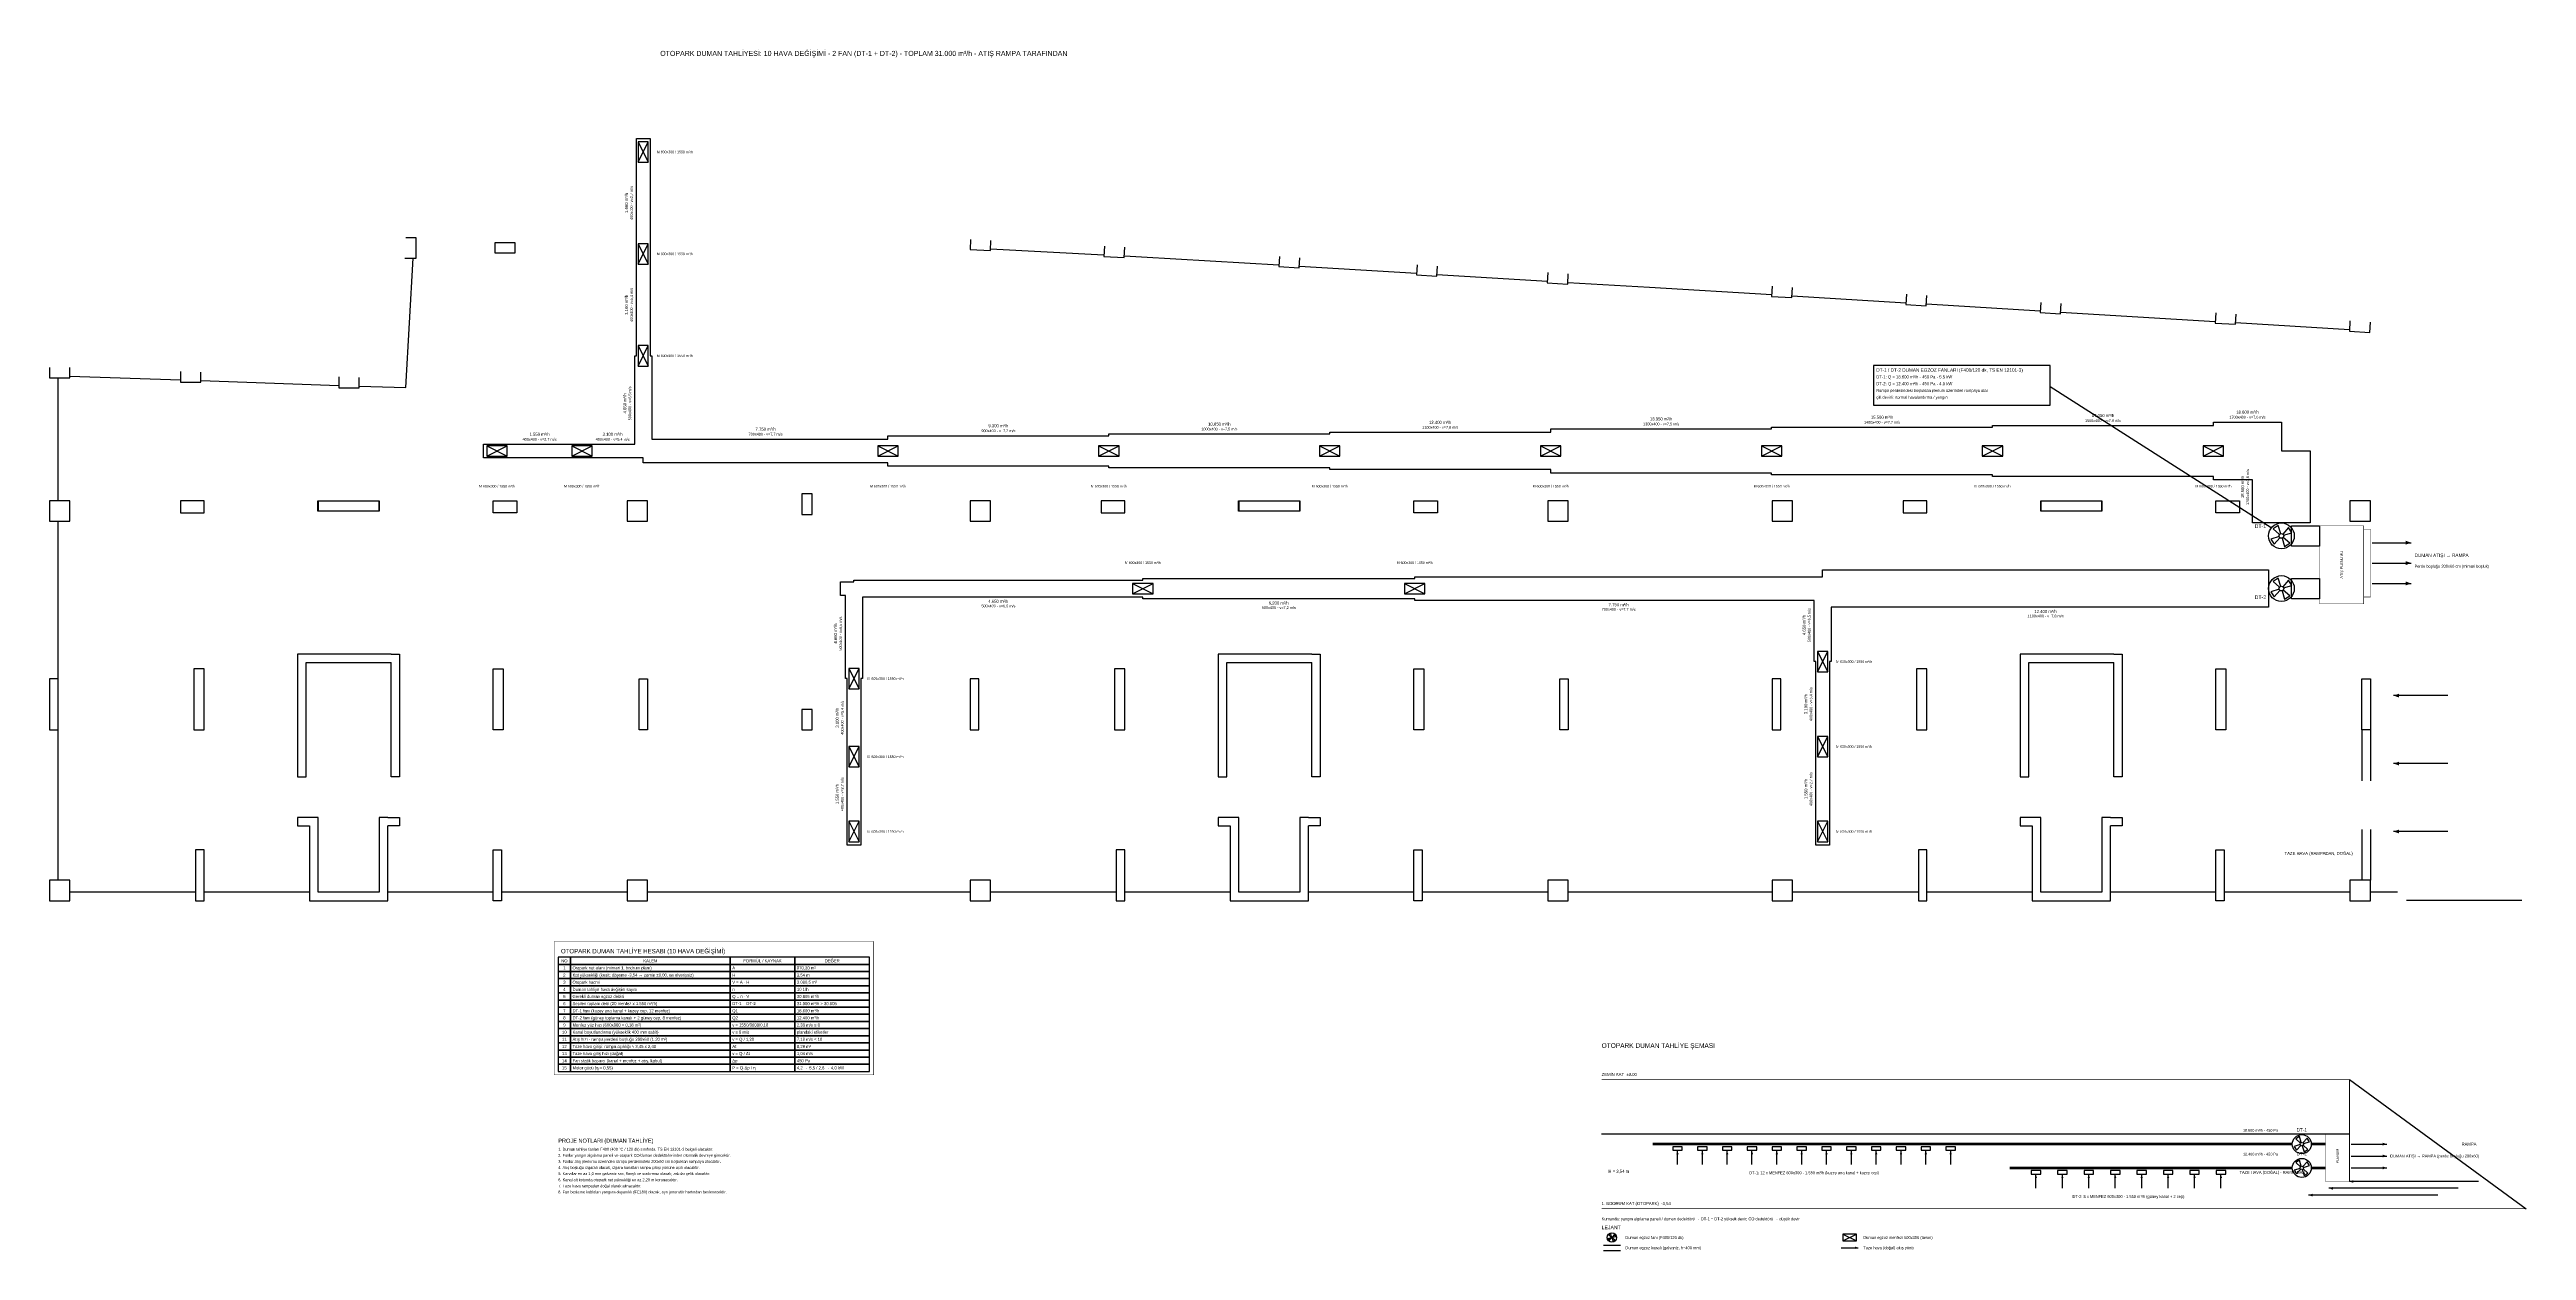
# Model space of a CAD drawing. Header units: centimetres. Extents: x 247949 to 357871, y -501485 to -497749.
# Drawn here: x 350583 to 357871, y -501283 to -497749 of the extents above.
import ezdxf
from ezdxf.enums import TextEntityAlignment as Align

# ---------------------------------------------------------------- set-up
doc = ezdxf.new("R2010")
doc.units = ezdxf.units.CM
doc.linetypes.add('DASHED', pattern=[1.524, 1.27, -0.254])
for name, color, linetype in [('MIM-KOLON-REFERANS', 8, 'Continuous'), ('MTY-DUMAN-EGZOZ-CAP', 1, 'Continuous'), ('MTY-DUMAN-EGZOZ-KANALI', 1, 'Continuous'), ('MTY-DUMAN-FAN', 30, 'Continuous'), ('MTY-DUMAN-MENFEZ', 1, 'Continuous'), ('MTY-HAVALANDIRMA-SEMA', 7, 'Continuous'), ('MTY-TAZE-HAVA', 5, 'DASHED'), ('ROTAS-HESAP-BASLIK', 2, 'Continuous'), ('ROTAS-HESAP-CERCEVE', 7, 'Continuous'), ('ROTAS-HESAP-CIZGI', 8, 'Continuous'), ('ROTAS-HESAP-YAZI', 7, 'Continuous')]:
    doc.layers.add(name, color=color, linetype=linetype)
doc.styles.add('ROTAS-ARIAL', font='arial.ttf')

msp = doc.modelspace()

# ---------------------------------------------------------------- linework, layer by layer
at = {"layer": 'MIM-KOLON-REFERANS'}
for points in [[(351628.4, -498362.3), (351662, -498362.3), (351662, -498302.3), (351632, -498302.3)], [(351953.1, -498317.3), (351893.1, -498317.3), (351893.1, -498347.3), (351953.1, -498347.3), (351953.1, -498317.3)], [(353293.1, -498307.2), (353291.5, -498337.2), (353351.4, -498340.3), (353353, -498310.3)], [(353351.7, -498335.3), (353685.7, -498352.5)], [(353687, -498327.6), (353685.5, -498357.5), (353745.4, -498360.6), (353746.9, -498330.7)], [(351494.5, -498739), (351631.2, -498743.7), (351653.5, -498362.3)], [(353745.7, -498355.7), (353796.2, -498358.3), (354200.6, -498382.6)], [(354202.1, -498357.7), (354200.3, -498387.6), (354260.2, -498391.2), (354262, -498361.3)], [(354260.5, -498386.2), (354605.5, -498407)], [(354607, -498382.1), (354605.2, -498412), (354665.1, -498415.6), (354666.9, -498385.7)], [(354991.9, -498405.2), (354990.1, -498435.2), (355050, -498438.8), (355051.8, -498408.9)], [(354665.4, -498410.6), (354990.4, -498430.2)], [(355050.3, -498433.8), (355290.4, -498448.3)], [(355290.4, -498448.3), (355650.4, -498470)], [(355651.9, -498445), (355650.1, -498475), (355710, -498478.6), (355711.8, -498448.6)], [(355710.3, -498473.6), (356045.4, -498493.8)], [(356046.9, -498468.8), (356045.1, -498498.8), (356105, -498502.4), (356106.8, -498472.4)], [(356105.3, -498497.4), (356440.4, -498517.6)], [(356441.9, -498492.6), (356440.1, -498522.5), (356500, -498526.2), (356501.8, -498496.2)], [(356500.3, -498521.2), (356955.3, -498548.6)], [(356956.8, -498523.6), (356955, -498553.6), (357014.9, -498557.2), (357016.7, -498527.2)], [(357015.2, -498552.2), (357350.3, -498572.4)], [(357351.8, -498547.4), (357350, -498577.4), (357409.9, -498581), (357411.7, -498551)], [(350583.2, -498684.5), (350583.2, -498714.5), (350643.2, -498714.5), (350643.2, -498684.5)], [(350968.1, -498695.7), (350968.1, -498727.8), (351028.1, -498727.8), (351028.1, -498697.8)], [(350608.2, -499076.7), (350608.2, -498714.5)], [(350643.2, -498709.5), (350968.1, -498720.7)], [(351028.1, -498722.8), (351434.5, -498736.9)], [(351434.5, -498711.9), (351434.5, -498744), (351494.5, -498744), (351494.5, -498714)], [(352827.1, -499116.6), (352827.1, -499056.6), (352797.1, -499056.6), (352797.1, -499116.6), (352827.1, -499116.6)], [(350583.2, -499076.7), (350583.2, -499136.7), (350643.2, -499136.7), (350643.2, -499076.7), (350583.2, -499076.7)], [(350608.2, -500193.6), (350608.2, -499136.7)], [(351038.1, -499111.7), (351038.1, -499076.7), (350968.1, -499076.7), (350968.1, -499111.7), (351038.1, -499111.7)], [(351553.2, -499106.7), (351373, -499106.7), (351373, -499076.7), (351553.2, -499076.7)], [(351373.2, -499076.7), (351373.2, -499106.7)], [(351553, -499076.7), (351553, -499106.7)], [(351553.2, -499106.7), (351553.2, -499076.7)], [(351888.1, -499111.7), (351888.1, -499076.7), (351958.1, -499076.7), (351958.1, -499111.7), (351888.1, -499111.7)], [(352283, -499076.7), (352283, -499136.7), (352343, -499136.7), (352343, -499076.7), (352283, -499076.7)], [(353292.1, -499076.7), (353292.1, -499136.7), (353352.1, -499136.7), (353352.1, -499076.7), (353292.1, -499076.7)], [(353747, -499111.7), (353747, -499076.7), (353677, -499076.7), (353677, -499111.7), (353747, -499111.7)], [(354262.1, -499106.7), (354081.9, -499106.7), (354081.9, -499076.7), (354262.1, -499076.7)], [(354082.1, -499076.7), (354082.1, -499106.7)], [(354261.9, -499076.7), (354261.9, -499106.7)], [(354262.1, -499106.7), (354262.1, -499076.7)], [(354597, -499111.7), (354597, -499076.7), (354667, -499076.7), (354667, -499111.7), (354597, -499111.7)], [(354991.9, -499076.7), (354991.9, -499136.7), (355051.9, -499136.7), (355051.9, -499076.7), (354991.9, -499076.7)], [(355651.9, -499076.7), (355651.9, -499136.7), (355711.9, -499136.7), (355711.9, -499076.7), (355651.9, -499076.7)], [(356106.8, -499111.7), (356106.8, -499076.7), (356036.8, -499076.7), (356036.8, -499111.7), (356106.8, -499111.7)], [(356621.9, -499106.7), (356441.7, -499106.7), (356441.7, -499076.7), (356621.9, -499076.7)], [(356441.9, -499076.7), (356441.9, -499106.7)], [(356621.7, -499076.7), (356621.7, -499106.7)], [(356621.9, -499106.7), (356621.9, -499076.7)], [(356956.8, -499111.7), (356956.8, -499076.7), (357026.8, -499076.7), (357026.8, -499111.7), (356956.8, -499111.7)], [(357351.7, -499076.7), (357351.7, -499136.7), (357411.7, -499136.7), (357411.7, -499076.7), (357351.7, -499076.7)], [(351008.1, -499751.1), (351038.1, -499751.1), (351038.1, -499571.1), (351008.1, -499571.1), (351008.1, -499751.1)], [(351588.1, -499527.6), (351338.1, -499527.6), (351338.1, -499527.6), (351313.1, -499527.6), (351313.1, -499888.6), (351338.1, -499888.6), (351338.1, -499552.6), (351588.1, -499552.6)], [(351588.1, -499527.6), (351613.1, -499527.6), (351613.1, -499888.6), (351588.1, -499888.6), (351588.1, -499552.6)], [(351918.1, -499751.1), (351888.1, -499751.1), (351888.1, -499571.1), (351918.1, -499571.1), (351918.1, -499751.1)], [(353717, -499751.1), (353747, -499751.1), (353747, -499571.1), (353717, -499571.1), (353717, -499751.1)], [(354297, -499527.6), (354047, -499527.6), (354047, -499527.6), (354022, -499527.6), (354022, -499888.6), (354047, -499888.6), (354047, -499552.6), (354297, -499552.6)], [(354297, -499527.6), (354322, -499527.6), (354322, -499888.6), (354297, -499888.6), (354297, -499552.6)], [(354627, -499751.1), (354597, -499751.1), (354597, -499571.1), (354627, -499571.1), (354627, -499751.1)], [(356076.8, -499751.1), (356106.8, -499751.1), (356106.8, -499571.1), (356076.8, -499571.1), (356076.8, -499751.1)], [(356656.8, -499527.6), (356406.8, -499527.6), (356406.8, -499527.6), (356381.8, -499527.6), (356381.8, -499888.6), (356406.8, -499888.6), (356406.8, -499552.6), (356656.8, -499552.6)], [(356656.8, -499527.6), (356681.8, -499527.6), (356681.8, -499888.6), (356656.8, -499888.6), (356656.8, -499552.6)], [(356986.8, -499751.1), (356956.8, -499751.1), (356956.8, -499571.1), (356986.8, -499571.1), (356986.8, -499751.1)], [(350583.2, -499751.1), (350608.2, -499751.1), (350608.2, -499601.1), (350583.2, -499601.1), (350583.2, -499751.1)], [(352343, -499751.1), (352318, -499751.1), (352318, -499601.1), (352343, -499601.1), (352343, -499751.1)], [(353292.1, -499751.1), (353317.1, -499751.1), (353317.1, -499601.1), (353292.1, -499601.1), (353292.1, -499751.1)], [(355051.9, -499751.1), (355026.9, -499751.1), (355026.9, -499601.1), (355051.9, -499601.1), (355051.9, -499751.1)], [(355651.9, -499751.1), (355676.9, -499751.1), (355676.9, -499601.1), (355651.9, -499601.1), (355651.9, -499751.1)], [(357411.7, -499751.1), (357386.7, -499751.1), (357386.7, -499601.1), (357411.7, -499601.1), (357411.7, -499751.1)], [(352827.1, -499751.1), (352827.1, -499691.1), (352797.1, -499691.1), (352797.1, -499751.1), (352827.1, -499751.1)], [(357386.7, -499751.1), (357386.7, -499901.1)], [(357411.7, -499751.1), (357411.7, -499901.1)], [(351348, -500008.6), (351313.1, -500008.6), (351313.1, -500033.6), (351348, -500033.6)], [(351578.2, -500008.6), (351553.1, -500008.6), (351553.1, -500228.4), (351373.2, -500228.4), (351373.2, -500008.6), (351348, -500008.6)], [(351578.2, -500008.6), (351553.1, -500008.6), (351553.1, -500228.4), (351373.2, -500228.4), (351373.2, -500008.6), (351348, -500008.6)], [(351578.2, -500008.6), (351613.1, -500008.6), (351613.1, -500033.6), (351578.2, -500033.6)], [(351578.2, -500008.6), (351613.1, -500008.6), (351613.1, -500033.6), (351578.2, -500033.6)], [(354056.9, -500008.6), (354022, -500008.6), (354022, -500033.6), (354056.9, -500033.6)], [(354287.1, -500008.6), (354262, -500008.6), (354262, -500228.4), (354082.1, -500228.4), (354082.1, -500008.6), (354056.9, -500008.6)], [(354287.1, -500008.6), (354322, -500008.6), (354322, -500033.6), (354287.1, -500033.6)], [(356416.7, -500008.6), (356381.8, -500008.6), (356381.8, -500033.6), (356416.7, -500033.6)], [(356646.9, -500008.6), (356621.8, -500008.6), (356621.8, -500228.4), (356441.9, -500228.4), (356441.9, -500008.6), (356416.7, -500008.6)], [(356646.9, -500008.6), (356681.8, -500008.6), (356681.8, -500033.6), (356646.9, -500033.6)], [(351348, -500033.6), (351348, -500228.4), (351348, -500228.4), (351348, -500253.6), (351578.2, -500253.6), (351578.2, -500228.4), (351578.2, -500228.4), (351578.2, -500033.6)], [(351348, -500033.6), (351348, -500228.4), (351348, -500228.4), (351348, -500253.6), (351578.2, -500253.6), (351578.2, -500228.4), (351578.2, -500228.4), (351578.2, -500033.6)], [(354056.9, -500033.6), (354056.9, -500228.4), (354056.9, -500228.4), (354056.9, -500253.6), (354287.1, -500253.6), (354287.1, -500228.4), (354287.1, -500228.4), (354287.1, -500033.6)], [(356416.7, -500033.6), (356416.7, -500228.4), (356416.7, -500228.4), (356416.7, -500253.6), (356646.9, -500253.6), (356646.9, -500228.4), (356646.9, -500228.4), (356646.9, -500033.6)], [(357386.7, -500043.6), (357386.7, -500193.6)], [(357411.7, -500043.6), (357411.7, -500193.6)], [(351013.1, -500103.6), (351013.1, -500253.6), (351038.1, -500253.6), (351038.1, -500103.6), (351013.1, -500103.6)], [(351913.1, -500103.6), (351913.1, -500253.6), (351888.1, -500253.6), (351888.1, -500103.6), (351913.1, -500103.6)], [(353722, -500103.6), (353722, -500253.6), (353747, -500253.6), (353747, -500103.6), (353722, -500103.6)], [(354622, -500103.6), (354622, -500253.6), (354597, -500253.6), (354597, -500103.6), (354622, -500103.6)], [(356081.8, -500103.6), (356081.8, -500253.6), (356106.8, -500253.6), (356106.8, -500103.6), (356081.8, -500103.6)], [(356981.8, -500103.6), (356981.8, -500253.6), (356956.8, -500253.6), (356956.8, -500103.6), (356981.8, -500103.6)], [(350583.2, -500193.6), (350583.2, -500253.6), (350643.2, -500253.6), (350643.2, -500193.6), (350583.2, -500193.6)], [(351013.1, -500228.5), (350643.2, -500228.5)], [(351348, -500228.5), (351038.1, -500228.5)], [(351888.1, -500228.5), (351578.2, -500228.5)], [(352283, -500228.5), (351913.1, -500228.5)], [(352283, -500193.6), (352283, -500253.6), (352343, -500253.6), (352343, -500193.6), (352283, -500193.6)], [(353292.1, -500228.5), (352343, -500228.5)], [(353292.1, -500193.6), (353292.1, -500253.6), (353352.1, -500253.6), (353352.1, -500193.6), (353292.1, -500193.6)], [(353722, -500228.5), (353352.1, -500228.5)], [(354056.9, -500228.5), (353747, -500228.5)], [(354597, -500228.5), (354414.8, -500228.5), (354287.1, -500228.5)], [(354991.9, -500228.6), (354622, -500228.5)], [(354991.9, -500193.6), (354991.9, -500253.6), (355051.9, -500253.6), (355051.9, -500193.6), (354991.9, -500193.6)], [(355651.9, -500228.5), (355372, -500228.5), (355051.9, -500228.6)], [(355651.9, -500193.6), (355651.9, -500253.6), (355711.9, -500253.6), (355711.9, -500193.6), (355651.9, -500193.6)], [(356081.8, -500228.5), (355711.9, -500228.5)], [(356416.7, -500228.5), (356106.8, -500228.5)], [(356956.8, -500228.5), (356646.9, -500228.5)], [(357351.7, -500228.5), (356981.8, -500228.5)], [(357351.7, -500193.6), (357351.7, -500253.6), (357411.7, -500253.6), (357411.7, -500193.6), (357351.7, -500193.6)], [(357491.7, -500228.5), (357411.7, -500228.5)], [(357857.6, -500253.5), (357518.4, -500253.5)]]:
    msp.add_lwpolyline(points, dxfattribs=at)
at = {"layer": 'MTY-DUMAN-EGZOZ-KANALI'}
for p, q in [((355155, -501267), (355205, -501267)), ((355155, -501283), (355205, -501283))]:
    msp.add_line(p, q, dxfattribs=at)
for points in [[(351860, -498910), (351900, -498910), (352150, -498910), (352305, -498910), (352305, -498650), (352310, -498650), (352310, -498350), (352310, -498050), (352310, -498010), (352350, -498010), (352350, -498050), (352350, -498350), (352350, -498650), (352355, -498650), (352355, -498895), (353050, -498895), (353050, -498885), (353700, -498885), (353700, -498880), (354350, -498880), (354350, -498875), (355000, -498875), (355000, -498865), (355650, -498865), (355650, -498860), (356300, -498860), (356300, -498855), (356950, -498855), (356950, -498845), (357150, -498845), (357150, -498930), (357235, -498930), (357235, -499142), (357065, -499142), (357065, -499015), (356950, -499015), (356950, -499005), (356300, -499005), (356300, -499000), (355650, -499000), (355650, -498995), (355000, -498995), (355000, -498985), (354350, -498985), (354350, -498980), (353700, -498980), (353700, -498975), (353050, -498975), (353050, -498965), (352330, -498965), (352330, -498950), (352150, -498950), (351900, -498950), (351860, -498950), (351860, -498910)], [(357180, -499150), (357262, -499150), (357262, -499210), (357180, -499210), (357180, -499150)], [(352930, -499830), (352930, -499600), (352925, -499600), (352925, -499355), (352910, -499355), (352910, -499315), (352950, -499315), (352950, -499310), (353800, -499310), (353800, -499305), (354600, -499305), (354600, -499300), (355800, -499300), (355800, -499280), (357112, -499280), (357112, -499390), (355825, -499390), (355825, -499550), (355820, -499550), (355820, -499800), (355820, -500050), (355820, -500090), (355780, -500090), (355780, -500050), (355780, -499800), (355780, -499550), (355775, -499550), (355775, -499370), (354600, -499370), (354600, -499365), (353800, -499365), (353800, -499360), (352975, -499360), (352975, -499600), (352970, -499600), (352970, -499830), (352970, -500050), (352970, -500090), (352930, -500090), (352930, -500050), (352930, -499830)], [(357180, -499305), (357262, -499305), (357262, -499365), (357180, -499365), (357180, -499305)]]:
    msp.add_lwpolyline(points, close=True, dxfattribs=at)
at = {"layer": 'MTY-DUMAN-EGZOZ-KANALI', "const_width": 1.2}
for points in [[(357262, -499380), (357392, -499380), (357392, -499150), (357262, -499150)], [(357280, -501080), (357350, -501080), (357350, -500940), (357280, -500940)]]:
    msp.add_lwpolyline(points, close=True, dxfattribs=at)
at = {"layer": 'MTY-DUMAN-EGZOZ-KANALI', "const_width": 8}
for points in [[(355300, -500970), (357180, -500970)], [(357238, -500970), (357280, -500970)], [(356350, -501040), (357180, -501040)], [(357238, -501040), (357280, -501040)]]:
    msp.add_lwpolyline(points, dxfattribs=at)
at = {"layer": 'MTY-DUMAN-FAN'}
for p, q in [((357417, -499200), (357532, -499200)), ((357417, -499260), (357532, -499260)), ((357417, -499320), (357532, -499320)), ((357355, -500970), (357460, -500970)), ((357355, -501005), (357460, -501005)), ((357355, -501040), (357460, -501040))]:
    msp.add_line(p, q, dxfattribs=at)
msp.add_lwpolyline([(355950, -498795), (356470, -498795), (356470, -498678), (355950, -498678)], close=True, dxfattribs=at)
for points in [[(356470, -498740), (357120, -499155)], [(357143.5, -499182), (357119.1, -499189.5), (357128.7, -499204.3), (357145.7, -499185.4)], [(357148, -499173.5), (357140.5, -499149.1), (357125.7, -499158.7), (357144.6, -499175.7)], [(357152, -499186.5), (357159.5, -499210.9), (357174.3, -499201.3), (357155.4, -499184.3)], [(357156.5, -499178), (357180.9, -499170.5), (357171.3, -499155.7), (357154.3, -499174.6)], [(357143.5, -499337), (357119.1, -499344.5), (357128.7, -499359.3), (357145.7, -499340.4)], [(357148, -499328.5), (357140.5, -499304.1), (357125.7, -499313.7), (357144.6, -499330.7)], [(357152, -499341.5), (357159.5, -499365.9), (357174.3, -499356.3), (357155.4, -499339.3)], [(357156.5, -499333), (357180.9, -499325.5), (357171.3, -499310.7), (357154.3, -499329.6)], [(357208.5, -500965.2), (357203, -500947.3), (357192.1, -500954.3), (357206.1, -500966.9)], [(357214.8, -500968.5), (357232.7, -500963), (357225.7, -500952.1), (357213.1, -500966.1)], [(357205.2, -500971.5), (357187.3, -500977), (357194.3, -500987.9), (357206.9, -500973.9)], [(357208.5, -501035.2), (357203, -501017.3), (357192.1, -501024.3), (357206.1, -501036.9)], [(357211.5, -500974.8), (357217, -500992.7), (357227.9, -500985.7), (357213.9, -500973.1)], [(357214.8, -501038.5), (357232.7, -501033), (357225.7, -501022.1), (357213.1, -501036.1)], [(357205.2, -501041.5), (357187.3, -501047), (357194.3, -501057.9), (357206.9, -501043.9)], [(357211.5, -501044.8), (357217, -501062.7), (357227.9, -501055.7), (357213.9, -501043.1)], [(355177.6, -501245.7), (355168.6, -501248.5), (355172.1, -501253.9), (355178.4, -501247)], [(355179.3, -501242.6), (355176.5, -501233.6), (355171.1, -501237.1), (355178, -501243.4)], [(355180.7, -501247.4), (355183.5, -501256.4), (355188.9, -501252.9), (355182, -501246.6)], [(355182.4, -501244.3), (355191.4, -501241.5), (355187.9, -501236.1), (355181.6, -501243)]]:
    msp.add_lwpolyline(points, dxfattribs=at)
at = {"layer": 'MTY-DUMAN-FAN', "const_width": 1.5}
msp.add_lwpolyline([(357392, -499360), (357412, -499360), (357412, -499160), (357392, -499160)], close=True, dxfattribs=at)
at = {"layer": 'MTY-DUMAN-FAN'}
for centre, radius in [((357150, -499180), 38), ((357150, -499180), 6.84), ((357150, -499335), 38), ((357150, -499335), 6.84), ((357210, -500970), 28), ((357210, -501040), 28), ((357210, -500970), 5.04), ((357210, -501040), 5.04), ((355180, -501245), 14), ((355180, -501245), 2.52)]:
    msp.add_circle(centre, radius, dxfattribs=at)
for points in [[(357532, -499200), (357516, -499205.6), (357516, -499194.4)], [(357532, -499260), (357516, -499265.6), (357516, -499254.4)], [(357532, -499320), (357516, -499325.6), (357516, -499314.4)], [(357460, -500970), (357448, -500974.2), (357448, -500965.8)], [(357460, -501005), (357448, -501009.2), (357448, -501000.8)], [(357460, -501040), (357448, -501044.2), (357448, -501035.8)]]:
    msp.add_solid(points, dxfattribs=at)
at = {"layer": 'MTY-DUMAN-MENFEZ'}
for p, q in [((352315, -498080), (352345, -498020)), ((352315, -498020), (352345, -498080)), ((352315, -498380), (352345, -498320)), ((352315, -498320), (352345, -498380)), ((352315, -498680), (352345, -498620)), ((352315, -498620), (352345, -498680)), ((351870, -498945), (351930, -498915)), ((351870, -498915), (351930, -498945)), ((352120, -498945), (352180, -498915)), ((352120, -498915), (352180, -498945)), ((353020, -498945), (353080, -498915)), ((353020, -498915), (353080, -498945)), ((353670, -498945), (353730, -498915)), ((353670, -498915), (353730, -498945)), ((354320, -498945), (354380, -498915)), ((354320, -498915), (354380, -498945)), ((354970, -498945), (355030, -498915)), ((354970, -498915), (355030, -498945)), ((355620, -498945), (355680, -498915)), ((355620, -498915), (355680, -498945)), ((356270, -498945), (356330, -498915)), ((356270, -498915), (356330, -498945)), ((356920, -498945), (356980, -498915)), ((356920, -498915), (356980, -498945)), ((353770, -499350), (353830, -499320)), ((353770, -499320), (353830, -499350)), ((354570, -499350), (354630, -499320)), ((354570, -499320), (354630, -499350)), ((352935, -499630), (352965, -499570)), ((352935, -499570), (352965, -499630)), ((355785, -499580), (355815, -499520)), ((355785, -499520), (355815, -499580)), ((355785, -499830), (355815, -499770)), ((355785, -499770), (355815, -499830)), ((352935, -499860), (352965, -499800)), ((352935, -499800), (352965, -499860)), ((352935, -500080), (352965, -500020)), ((352935, -500020), (352965, -500080)), ((355785, -500080), (355815, -500020)), ((355785, -500020), (355815, -500080)), ((355373.1, -501030), (355373.1, -500990)), ((355446.2, -501030), (355446.2, -500990)), ((355519.2, -501030), (355519.2, -500990)), ((355592.3, -501030), (355592.3, -500990)), ((355665.4, -501030), (355665.4, -500990)), ((355738.5, -501030), (355738.5, -500990)), ((355811.5, -501030), (355811.5, -500990)), ((355884.6, -501030), (355884.6, -500990)), ((355957.7, -501030), (355957.7, -500990)), ((356030.8, -501030), (356030.8, -500990)), ((356103.8, -501030), (356103.8, -500990)), ((356176.9, -501030), (356176.9, -500990)), ((356427.8, -501100), (356427.8, -501060)), ((356505.6, -501100), (356505.6, -501060)), ((356583.3, -501100), (356583.3, -501060)), ((356661.1, -501100), (356661.1, -501060)), ((356738.9, -501100), (356738.9, -501060)), ((356816.7, -501100), (356816.7, -501060)), ((356894.4, -501100), (356894.4, -501060)), ((356972.2, -501100), (356972.2, -501060)), ((355860, -501255), (355900, -501235)), ((355860, -501235), (355900, -501255))]:
    msp.add_line(p, q, dxfattribs=at)
for points in [[(352315, -498080), (352345, -498080), (352345, -498020), (352315, -498020)], [(352315, -498380), (352345, -498380), (352345, -498320), (352315, -498320)], [(352315, -498680), (352345, -498680), (352345, -498620), (352315, -498620)], [(351870, -498945), (351930, -498945), (351930, -498915), (351870, -498915)], [(352120, -498945), (352180, -498945), (352180, -498915), (352120, -498915)], [(353020, -498945), (353080, -498945), (353080, -498915), (353020, -498915)], [(353670, -498945), (353730, -498945), (353730, -498915), (353670, -498915)], [(354320, -498945), (354380, -498945), (354380, -498915), (354320, -498915)], [(354970, -498945), (355030, -498945), (355030, -498915), (354970, -498915)], [(355620, -498945), (355680, -498945), (355680, -498915), (355620, -498915)], [(356270, -498945), (356330, -498945), (356330, -498915), (356270, -498915)], [(356920, -498945), (356980, -498945), (356980, -498915), (356920, -498915)], [(353770, -499350), (353830, -499350), (353830, -499320), (353770, -499320)], [(354570, -499350), (354630, -499350), (354630, -499320), (354570, -499320)], [(352935, -499630), (352965, -499630), (352965, -499570), (352935, -499570)], [(355785, -499580), (355815, -499580), (355815, -499520), (355785, -499520)], [(355785, -499830), (355815, -499830), (355815, -499770), (355785, -499770)], [(352935, -499860), (352965, -499860), (352965, -499800), (352935, -499800)], [(352935, -500080), (352965, -500080), (352965, -500020), (352935, -500020)], [(355785, -500080), (355815, -500080), (355815, -500020), (355785, -500020)], [(355359.1, -500988), (355387.1, -500988), (355387.1, -500978), (355359.1, -500978)], [(355432.2, -500988), (355460.2, -500988), (355460.2, -500978), (355432.2, -500978)], [(355505.2, -500988), (355533.2, -500988), (355533.2, -500978), (355505.2, -500978)], [(355578.3, -500988), (355606.3, -500988), (355606.3, -500978), (355578.3, -500978)], [(355651.4, -500988), (355679.4, -500988), (355679.4, -500978), (355651.4, -500978)], [(355724.5, -500988), (355752.5, -500988), (355752.5, -500978), (355724.5, -500978)], [(355797.5, -500988), (355825.5, -500988), (355825.5, -500978), (355797.5, -500978)], [(355870.6, -500988), (355898.6, -500988), (355898.6, -500978), (355870.6, -500978)], [(355943.7, -500988), (355971.7, -500988), (355971.7, -500978), (355943.7, -500978)], [(356016.8, -500988), (356044.8, -500988), (356044.8, -500978), (356016.8, -500978)], [(356089.8, -500988), (356117.8, -500988), (356117.8, -500978), (356089.8, -500978)], [(356162.9, -500988), (356190.9, -500988), (356190.9, -500978), (356162.9, -500978)], [(356413.8, -501058), (356441.8, -501058), (356441.8, -501048), (356413.8, -501048)], [(356491.6, -501058), (356519.6, -501058), (356519.6, -501048), (356491.6, -501048)], [(356569.3, -501058), (356597.3, -501058), (356597.3, -501048), (356569.3, -501048)], [(356647.1, -501058), (356675.1, -501058), (356675.1, -501048), (356647.1, -501048)], [(356724.9, -501058), (356752.9, -501058), (356752.9, -501048), (356724.9, -501048)], [(356802.7, -501058), (356830.7, -501058), (356830.7, -501048), (356802.7, -501048)], [(356880.4, -501058), (356908.4, -501058), (356908.4, -501048), (356880.4, -501048)], [(356958.2, -501058), (356986.2, -501058), (356986.2, -501048), (356958.2, -501048)], [(355860, -501255), (355900, -501255), (355900, -501235), (355860, -501235)]]:
    msp.add_lwpolyline(points, close=True, dxfattribs=at)
for points in [[(355373.1, -500990), (355376.6, -501000), (355369.6, -501000)], [(355446.2, -500990), (355449.7, -501000), (355442.7, -501000)], [(355519.2, -500990), (355522.7, -501000), (355515.7, -501000)], [(355592.3, -500990), (355595.8, -501000), (355588.8, -501000)], [(355665.4, -500990), (355668.9, -501000), (355661.9, -501000)], [(355738.5, -500990), (355742, -501000), (355735, -501000)], [(355811.5, -500990), (355815, -501000), (355808, -501000)], [(355884.6, -500990), (355888.1, -501000), (355881.1, -501000)], [(355957.7, -500990), (355961.2, -501000), (355954.2, -501000)], [(356030.8, -500990), (356034.3, -501000), (356027.3, -501000)], [(356103.8, -500990), (356107.3, -501000), (356100.3, -501000)], [(356176.9, -500990), (356180.4, -501000), (356173.4, -501000)], [(356427.8, -501060), (356431.3, -501070), (356424.3, -501070)], [(356505.6, -501060), (356509.1, -501070), (356502.1, -501070)], [(356583.3, -501060), (356586.8, -501070), (356579.8, -501070)], [(356661.1, -501060), (356664.6, -501070), (356657.6, -501070)], [(356738.9, -501060), (356742.4, -501070), (356735.4, -501070)], [(356816.7, -501060), (356820.2, -501070), (356813.2, -501070)], [(356894.4, -501060), (356897.9, -501070), (356890.9, -501070)], [(356972.2, -501060), (356975.7, -501070), (356968.7, -501070)]]:
    msp.add_solid(points, dxfattribs=at)
at = {"layer": 'MTY-HAVALANDIRMA-SEMA'}
for points, const_width in [([(355150, -500780), (357350, -500780)], 2), ([(357350, -500780), (357350, -500940)], 3), ([(357350, -501080), (357350, -500900)], 3), ([(355150, -501160), (357350, -501160)], 2), ([(357350, -501160), (357870, -501160)], 2)]:
    msp.add_lwpolyline(points, dxfattribs=dict(at, const_width=const_width))
for points in [[(357350, -500780), (357870, -501160)], [(355150, -500940), (357350, -500940)]]:
    msp.add_lwpolyline(points, dxfattribs=at)
at = {"layer": 'MTY-TAZE-HAVA'}
for p, q in [((357640, -499650), (357480, -499650)), ((357640, -499850), (357480, -499850)), ((357640, -500050), (357480, -500050)), ((357670, -501100), (357290, -501100)), ((357730, -501080), (357350, -501080)), ((357610, -501120), (357230, -501120)), ((355855, -501275), (355905, -501275))]:
    msp.add_line(p, q, dxfattribs=at)
for points in [[(357480, -499650), (357496, -499644.4), (357496, -499655.6)], [(357480, -499850), (357496, -499844.4), (357496, -499855.6)], [(357480, -500050), (357496, -500044.4), (357496, -500055.6)], [(357290, -501100), (357302, -501095.8), (357302, -501104.2)], [(357350, -501080), (357362, -501075.8), (357362, -501084.2)], [(357230, -501120), (357242, -501115.8), (357242, -501124.2)], [(355905, -501275), (355895, -501278.5), (355895, -501271.5)]]:
    msp.add_solid(points, dxfattribs=at)
at = {"layer": 'ROTAS-HESAP-CERCEVE', "const_width": 1.2}
msp.add_lwpolyline([(352068, -500766), (353008, -500766), (353008, -500374), (352068, -500374)], close=True, dxfattribs=at)
at = {"layer": 'ROTAS-HESAP-CIZGI'}
for points in [[(352080, -500441), (352116, -500441), (352116, -500420), (352080, -500420)], [(352080, -500462), (352116, -500462), (352116, -500441), (352080, -500441)], [(352116, -500441), (352586, -500441), (352586, -500420), (352116, -500420)], [(352116, -500462), (352586, -500462), (352586, -500441), (352116, -500441)], [(352586, -500441), (352776, -500441), (352776, -500420), (352586, -500420)], [(352586, -500462), (352776, -500462), (352776, -500441), (352586, -500441)], [(352776, -500441), (352996, -500441), (352996, -500420), (352776, -500420)], [(352776, -500462), (352996, -500462), (352996, -500441), (352776, -500441)], [(352080, -500483), (352116, -500483), (352116, -500462), (352080, -500462)], [(352080, -500504), (352116, -500504), (352116, -500483), (352080, -500483)], [(352080, -500525), (352116, -500525), (352116, -500504), (352080, -500504)], [(352116, -500483), (352586, -500483), (352586, -500462), (352116, -500462)], [(352116, -500504), (352586, -500504), (352586, -500483), (352116, -500483)], [(352116, -500525), (352586, -500525), (352586, -500504), (352116, -500504)], [(352586, -500483), (352776, -500483), (352776, -500462), (352586, -500462)], [(352586, -500504), (352776, -500504), (352776, -500483), (352586, -500483)], [(352586, -500525), (352776, -500525), (352776, -500504), (352586, -500504)], [(352776, -500483), (352996, -500483), (352996, -500462), (352776, -500462)], [(352776, -500504), (352996, -500504), (352996, -500483), (352776, -500483)], [(352776, -500525), (352996, -500525), (352996, -500504), (352776, -500504)], [(352080, -500546), (352116, -500546), (352116, -500525), (352080, -500525)], [(352080, -500567), (352116, -500567), (352116, -500546), (352080, -500546)], [(352080, -500588), (352116, -500588), (352116, -500567), (352080, -500567)], [(352080, -500609), (352116, -500609), (352116, -500588), (352080, -500588)], [(352116, -500546), (352586, -500546), (352586, -500525), (352116, -500525)], [(352116, -500567), (352586, -500567), (352586, -500546), (352116, -500546)], [(352116, -500588), (352586, -500588), (352586, -500567), (352116, -500567)], [(352116, -500609), (352586, -500609), (352586, -500588), (352116, -500588)], [(352586, -500546), (352776, -500546), (352776, -500525), (352586, -500525)], [(352586, -500567), (352776, -500567), (352776, -500546), (352586, -500546)], [(352586, -500588), (352776, -500588), (352776, -500567), (352586, -500567)], [(352586, -500609), (352776, -500609), (352776, -500588), (352586, -500588)], [(352776, -500546), (352996, -500546), (352996, -500525), (352776, -500525)], [(352776, -500567), (352996, -500567), (352996, -500546), (352776, -500546)], [(352776, -500588), (352996, -500588), (352996, -500567), (352776, -500567)], [(352776, -500609), (352996, -500609), (352996, -500588), (352776, -500588)], [(352080, -500630), (352116, -500630), (352116, -500609), (352080, -500609)], [(352080, -500651), (352116, -500651), (352116, -500630), (352080, -500630)], [(352080, -500672), (352116, -500672), (352116, -500651), (352080, -500651)], [(352116, -500630), (352586, -500630), (352586, -500609), (352116, -500609)], [(352116, -500651), (352586, -500651), (352586, -500630), (352116, -500630)], [(352116, -500672), (352586, -500672), (352586, -500651), (352116, -500651)], [(352586, -500630), (352776, -500630), (352776, -500609), (352586, -500609)], [(352586, -500651), (352776, -500651), (352776, -500630), (352586, -500630)], [(352586, -500672), (352776, -500672), (352776, -500651), (352586, -500651)], [(352776, -500630), (352996, -500630), (352996, -500609), (352776, -500609)], [(352776, -500651), (352996, -500651), (352996, -500630), (352776, -500630)], [(352776, -500672), (352996, -500672), (352996, -500651), (352776, -500651)], [(352080, -500693), (352116, -500693), (352116, -500672), (352080, -500672)], [(352080, -500714), (352116, -500714), (352116, -500693), (352080, -500693)], [(352080, -500735), (352116, -500735), (352116, -500714), (352080, -500714)], [(352080, -500756), (352116, -500756), (352116, -500735), (352080, -500735)], [(352116, -500693), (352586, -500693), (352586, -500672), (352116, -500672)], [(352116, -500714), (352586, -500714), (352586, -500693), (352116, -500693)], [(352116, -500735), (352586, -500735), (352586, -500714), (352116, -500714)], [(352116, -500756), (352586, -500756), (352586, -500735), (352116, -500735)], [(352586, -500693), (352776, -500693), (352776, -500672), (352586, -500672)], [(352586, -500714), (352776, -500714), (352776, -500693), (352586, -500693)], [(352586, -500735), (352776, -500735), (352776, -500714), (352586, -500714)], [(352586, -500756), (352776, -500756), (352776, -500735), (352586, -500735)], [(352776, -500693), (352996, -500693), (352996, -500672), (352776, -500672)], [(352776, -500714), (352996, -500714), (352996, -500693), (352776, -500693)], [(352776, -500735), (352996, -500735), (352996, -500714), (352776, -500714)], [(352776, -500756), (352996, -500756), (352996, -500735), (352776, -500735)]]:
    msp.add_lwpolyline(points, close=True, dxfattribs=at)

# ---------------------------------------------------------------- texts
at = {"layer": 'MTY-DUMAN-EGZOZ-CAP', "style": 'ROTAS-ARIAL', "width": 0.9}
for s, height, p in [('OTOPARK DUMAN TAHLİYESİ: 10 HAVA DEĞİŞİMİ - 2 FAN (DT-1 + DT-2) - TOPLAM 31.000 m³/h - ATIŞ RAMPA TARAFINDAN', 15, (352380, -497760)), ('M 600x300 / 1550 m³/h', 7.5, (352370, -498050)), ('M 600x300 / 1550 m³/h', 7.5, (352370, -498350)), ('M 600x300 / 1550 m³/h', 7.5, (352370, -498650)), ('M 600x300 / 1550 m³/h', 7.5, (355840, -499550)), ('M 600x300 / 1550 m³/h', 7.5, (352990, -499600)), ('M 600x300 / 1550 m³/h', 7.5, (352990, -499830)), ('M 600x300 / 1550 m³/h', 7.5, (355840, -499800)), ('M 600x300 / 1550 m³/h', 7.5, (352990, -500050)), ('M 600x300 / 1550 m³/h', 7.5, (355840, -500050))]:
    msp.add_text(s, height=height, dxfattribs=at).set_placement(p, align=Align.MIDDLE_LEFT)
for s, height, p in [('1.550 m³/h', 9, (352288, -498200)), ('400x400 - v=2,7 m/s', 8, (352302, -498200)), ('3.100 m³/h', 9, (352288, -498500)), ('400x400 - v=5,4 m/s', 8, (352302, -498500)), ('4.650 m³/h', 9, (352283, -498790)), ('500x400 - v=6,5 m/s', 8, (352297, -498790)), ('1700x400 - v=7,6 m/s', 8, (357057, -499036)), ('18.600 m³/h', 9, (357043, -499036)), ('500x400 - v=6,5 m/s', 8, (352917, -499467.5)), ('4.650 m³/h', 9, (355753, -499442.5)), ('500x400 - v=6,5 m/s', 8, (355767, -499442.5)), ('4.650 m³/h', 9, (352903, -499467.5)), ('3.100 m³/h', 9, (355758, -499675)), ('400x400 - v=5,4 m/s', 8, (355772, -499675)), ('3.100 m³/h', 9, (352908, -499715)), ('400x400 - v=5,4 m/s', 8, (352922, -499715)), ('1.550 m³/h', 9, (352908, -499940)), ('400x400 - v=2,7 m/s', 8, (352922, -499940)), ('1.550 m³/h', 9, (355758, -499925)), ('400x400 - v=2,7 m/s', 8, (355772, -499925))]:
    msp.add_text(s, height=height, rotation=90, dxfattribs=at).set_placement(p, align=Align.BOTTOM_CENTER)
for s, height, p in [('10.850 m³/h', 9, (354025, -498858)), ('12.400 m³/h', 9, (354675, -498853)), ('1300x400 - v=7,5 m/s', 8, (355325, -498857)), ('13.950 m³/h', 9, (355325, -498843)), ('1400x400 - v=7,7 m/s', 8, (355975, -498852)), ('15.500 m³/h', 9, (355975, -498838)), ('1500x400 - v=7,9 m/s', 8, (356625, -498847)), ('17.050 m³/h', 9, (356625, -498833)), ('1700x400 - v=7,6 m/s', 8, (357050, -498837)), ('18.600 m³/h', 9, (357050, -498823)), ('400x400 - v=2,7 m/s', 8, (352025, -498902)), ('1.550 m³/h', 9, (352025, -498888)), ('400x400 - v=5,4 m/s', 8, (352240, -498902)), ('3.100 m³/h', 9, (352240, -498888)), ('700x400 - v=7,7 m/s', 8, (352690, -498887)), ('7.750 m³/h', 9, (352690, -498873)), ('900x400 - v=7,2 m/s', 8, (353375, -498877)), ('9.300 m³/h', 9, (353375, -498863)), ('1000x400 - v=7,5 m/s', 8, (354025, -498872)), ('1100x400 - v=7,8 m/s', 8, (354675, -498867)), ('M 600x300 / 1550 m³/h', 7.5, (353800, -499265)), ('M 600x300 / 1550 m³/h', 7.5, (354600, -499265))]:
    msp.add_text(s, height=height, dxfattribs=at).set_placement(p, align=Align.BOTTOM_CENTER)
for s, height, p in [('M 600x300 / 1550 m³/h', 7.5, (351900, -499030)), ('M 600x300 / 1550 m³/h', 7.5, (352150, -499030)), ('M 600x300 / 1550 m³/h', 7.5, (353050, -499030)), ('M 600x300 / 1550 m³/h', 7.5, (353700, -499030)), ('M 600x300 / 1550 m³/h', 7.5, (354350, -499030)), ('M 600x300 / 1550 m³/h', 7.5, (355000, -499030)), ('M 600x300 / 1550 m³/h', 7.5, (355650, -499030)), ('M 600x300 / 1550 m³/h', 7.5, (356300, -499030)), ('M 600x300 / 1550 m³/h', 7.5, (356950, -499030)), ('500x400 - v=6,5 m/s', 8, (353375, -499382)), ('4.650 m³/h', 9, (353375, -499368)), ('600x400 - v=7,2 m/s', 8, (354200, -499387)), ('6.200 m³/h', 9, (354200, -499373)), ('700x400 - v=7,7 m/s', 8, (355200, -499392)), ('7.750 m³/h', 9, (355200, -499378)), ('1100x400 - v=7,8 m/s', 8, (356456, -499412)), ('12.400 m³/h', 9, (356456, -499398)), ('DT-1: 12 x MENFEZ 600x300 - 1.550 m³/h (kuzey ana kanal + kuzey cep)', 8.5, (355775, -501050)), ('DT-2: 8 x MENFEZ 600x300 - 1.550 m³/h (güney kanal + 2 cep)', 8.5, (356700, -501120))]:
    msp.add_text(s, height=height, dxfattribs=at).set_placement(p, align=Align.TOP_CENTER)
for s, height, p in [('ATIŞ PLENUMU', 8, (357327, -499265)), ('PLENUM', 7.5, (357315, -501005))]:
    msp.add_text(s, height=height, rotation=90, dxfattribs=at).set_placement(p, align=Align.MIDDLE_CENTER)
at = {"layer": 'MTY-DUMAN-FAN', "style": 'ROTAS-ARIAL', "width": 0.9}
for s, height, p in [('DT-1 / DT-2 DUMAN EGZOZ FANLARI (F400/120 dk, TS EN 12101-3)', 10, (355958, -498692)), ('çift devirli: normal havalandırma / yangın', 8.5, (355958, -498772)), ('DT-1: Q = 18.600 m³/h - 450 Pa - 5.5 kW', 9, (355958, -498712)), ('DT-2: Q = 12.400 m³/h - 450 Pa - 4.0 kW', 9, (355958, -498732)), ('Rampa perdesindeki boşluktan plenum üzerinden rampaya atar', 8.5, (355958, -498752)), ('DUMAN ATIŞI → RAMPA (perde boşluğu 200x60)', 8.5, (357470, -501005))]:
    msp.add_text(s, height=height, dxfattribs=at).set_placement(p, align=Align.MIDDLE_LEFT)
for s, height, p in [('DT-1', 11, (357105, -499160)), ('18.600 m³/h - 450 Pa', 8, (357140, -500936)), ('12.400 m³/h - 450 Pa', 8, (357140, -501006))]:
    msp.add_text(s, height=height, dxfattribs=at).set_placement(p, align=Align.BOTTOM_RIGHT)
msp.add_text('Perde boşluğu 200x60 cm (mimari boşluk)', height=8.5, dxfattribs=at).set_placement((357542, -499265), align=Align.TOP_LEFT)
msp.add_text('DUMAN ATIŞI → RAMPA', height=10, dxfattribs=at).set_placement((357542, -499245), align=Align.BOTTOM_LEFT)
msp.add_text('DT-2', height=11, dxfattribs=at).set_placement((357105, -499355), align=Align.TOP_RIGHT)
for s, p in [('DT-1', (357210, -500936)), ('DT-2', (357210, -501006))]:
    msp.add_text(s, height=10, dxfattribs=at).set_placement(p, align=Align.BOTTOM_CENTER)
at = {"layer": 'MTY-HAVALANDIRMA-SEMA', "style": 'ROTAS-ARIAL', "width": 0.9}
for s, height, p in [('OTOPARK DUMAN TAHLİYE ŞEMASI', 14, (355150, -500680)), ('RAMPA', 9, (357680, -500970)), ('H = 3,54 m', 9, (355170, -501050)), ('Kumanda: yangın algılama paneli / duman dedektörü → DT-1 + DT-2 yüksek devir; CO dedektörü → düşük devir', 8.5, (355150, -501190)), ('LEJANT', 11, (355150, -501215)), ('Duman egzoz fanı (F400/120 dk)', 8.5, (355220, -501245)), ('Duman egzoz menfezi 600x300 (tavan)', 8.5, (355920, -501245)), ('Duman egzoz kanalı (galvaniz, h=400 mm)', 8.5, (355220, -501275)), ('Taze hava (doğal) akış yönü', 8.5, (355920, -501275))]:
    msp.add_text(s, height=height, dxfattribs=at).set_placement(p, align=Align.MIDDLE_LEFT)
for s, p in [('ZEMİN KAT  ±0,00', (355150, -500772)), ('1. BODRUM KAT (OTOPARK)  -3,54', (355150, -501152))]:
    msp.add_text(s, height=9, dxfattribs=at).set_placement(p, align=Align.BOTTOM_LEFT)
at = {"layer": 'MTY-TAZE-HAVA', "style": 'ROTAS-ARIAL', "width": 0.9}
msp.add_text('TAZE HAVA (RAMPADAN, DOĞAL)', height=9, dxfattribs=at).set_placement((357360, -500110), align=Align.TOP_RIGHT)
msp.add_text('TAZE HAVA (DOĞAL) - RAMPADAN', height=8.5, dxfattribs=at).set_placement((357220, -501060), align=Align.BOTTOM_RIGHT)
at = {"layer": 'ROTAS-HESAP-BASLIK', "style": 'ROTAS-ARIAL', "width": 0.9}
for s, height, p in [('OTOPARK DUMAN TAHLİYE HESABI (10 HAVA DEĞİŞİMİ)', 13, (352088, -500402)), ('Seçilen toplam debi (20 menfez x 1.550 m³/h)', 9, (352122, -500556.5)), ('Gerekli duman egzoz debisi', 9, (352122, -500535.5)), ('Q = n · V', 9, (352592, -500535.5)), ('DT-1 + DT-2', 9, (352592, -500556.5)), ('30.805 m³/h', 9, (352782, -500535.5)), ('31.000 m³/h ≥ 30.805', 9, (352782, -500556.5)), ('PROJE NOTLARI (DUMAN TAHLİYE)', 12, (352080, -500960))]:
    msp.add_text(s, height=height, dxfattribs=at).set_placement(p, align=Align.MIDDLE_LEFT)
for s, p in [('NO', (352098, -500430.5)), ('KALEM', (352351, -500430.5)), ('FORMÜL / KAYNAK', (352681, -500430.5)), ('DEĞER', (352886, -500430.5)), ('5', (352098, -500535.5)), ('6', (352098, -500556.5))]:
    msp.add_text(s, height=9, dxfattribs=at).set_placement(p, align=Align.MIDDLE_CENTER)
at = {"layer": 'ROTAS-HESAP-YAZI', "style": 'ROTAS-ARIAL', "width": 0.9}
for s, p in [('1', (352098, -500451.5)), ('4', (352098, -500514.5)), ('3', (352098, -500493.5)), ('2', (352098, -500472.5)), ('8', (352098, -500598.5)), ('7', (352098, -500577.5)), ('10', (352098, -500640.5)), ('11', (352098, -500661.5)), ('9', (352098, -500619.5)), ('12', (352098, -500682.5)), ('13', (352098, -500703.5)), ('14', (352098, -500724.5)), ('15', (352098, -500745.5))]:
    msp.add_text(s, height=9, dxfattribs=at).set_placement(p, align=Align.MIDDLE_CENTER)
for s, height, p in [('Otopark net alanı (mimari 1. bodrum planı)', 9, (352122, -500451.5)), ('A', 9, (352592, -500451.5)), ('870,20 m²', 9, (352782, -500451.5)), ('Otopark hacmi', 9, (352122, -500493.5)), ('Kat yüksekliği (kesit: döşeme -3,54 ↔ zemin ±0,00, en elverişsiz)', 9, (352122, -500472.5)), ('Duman tahliye hava değişim sayısı', 9, (352122, -500514.5)), ('V = A · H', 9, (352592, -500493.5)), ('n', 9, (352592, -500514.5)), ('H', 9, (352592, -500472.5)), ('3,54 m', 9, (352782, -500472.5)), ('3.080,5 m³', 9, (352782, -500493.5)), ('10 1/h', 9, (352782, -500514.5)), ('DT-1 fanı (kuzey ana kanal + kuzey cep, 12 menfez)', 9, (352122, -500577.5)), ('DT-2 fanı (güney toplama kanalı + 2 güney cep, 8 menfez)', 9, (352122, -500598.5)), ('Q1', 9, (352592, -500577.5)), ('Q2', 9, (352592, -500598.5)), ('18.600 m³/h', 9, (352782, -500577.5)), ('12.400 m³/h', 9, (352782, -500598.5)), ('Atış hızı - rampa perdesi boşluğu 200x60 (1,20 m²)', 9, (352122, -500661.5)), ('Menfez yüz hızı (600x300 = 0,18 m²)', 9, (352122, -500619.5)), ('Kanal boyutlandırma (yükseklik 400 mm sabit)', 9, (352122, -500640.5)), ('v = 1550/3600/0,18', 9, (352592, -500619.5)), ('v ≤ 8 m/s', 9, (352592, -500640.5)), ('v = Q / 1,20', 9, (352592, -500661.5)), ('2,39 m/s ≤ 3', 9, (352782, -500619.5)), ('7,18 m/s ≤ 10', 9, (352782, -500661.5)), ('plandaki etiketler', 9, (352782, -500640.5)), ('Taze hava girişi: rampa açıklığı ≈ 3,45 x 2,40', 9, (352122, -500682.5)), ('Taze hava giriş hızı (doğal)', 9, (352122, -500703.5)), ('Fan statik basıncı (kanal + menfez + atış, kabul)', 9, (352122, -500724.5)), ('Motor gücü (η = 0,55)', 9, (352122, -500745.5)), ('At', 9, (352592, -500682.5)), ('v = Q / At', 9, (352592, -500703.5)), ('Δp', 9, (352592, -500724.5)), ('P = Q·Δp / η', 9, (352592, -500745.5)), ('450 Pa', 9, (352782, -500724.5)), ('4,2 → 5,5 / 2,8 → 4,0 kW', 9, (352782, -500745.5)), ('8,28 m²', 9, (352782, -500682.5)), ('1,04 m/s', 9, (352782, -500703.5)), ('3. Fanlar atış plenumu üzerinden rampa perdesindeki 200x60 cm boşluktan rampaya atacaktır.', 8.3, (352080, -501021)), ('2. Fanlar yangın algılama paneli ve otopark CO/duman dedektörlerinden otomatik devreye girecektir.', 8.3, (352080, -501003)), ('1. Duman tahliye fanları F400 (400 °C / 120 dk) sınıfında, TS EN 12101-3 belgeli olacaktır.', 8.3, (352080, -500985)), ('4. Atış boşluğu ızgaralı olacak, ızgara kanatları rampa çıkışı yönüne açılı olacaktır.', 8.3, (352080, -501039)), ('5. Kanallar en az 1,0 mm galvaniz sac, flanşlı ve sızdırmaz olacak; askılar çelik olacaktır.', 8.3, (352080, -501057)), ('6. Kanal alt kotunda otopark net yüksekliği en az 2,20 m korunacaktır.', 8.3, (352080, -501075)), ('7. Taze hava rampadan doğal olarak alınacaktır.', 8.3, (352080, -501093)), ('8. Fan besleme kabloları yangına dayanıklı (FE180) olacak, ayrı jeneratör hattından beslenecektir.', 8.3, (352080, -501111))]:
    msp.add_text(s, height=height, dxfattribs=at).set_placement(p, align=Align.MIDDLE_LEFT)

doc.saveas('drawing.dxf')
